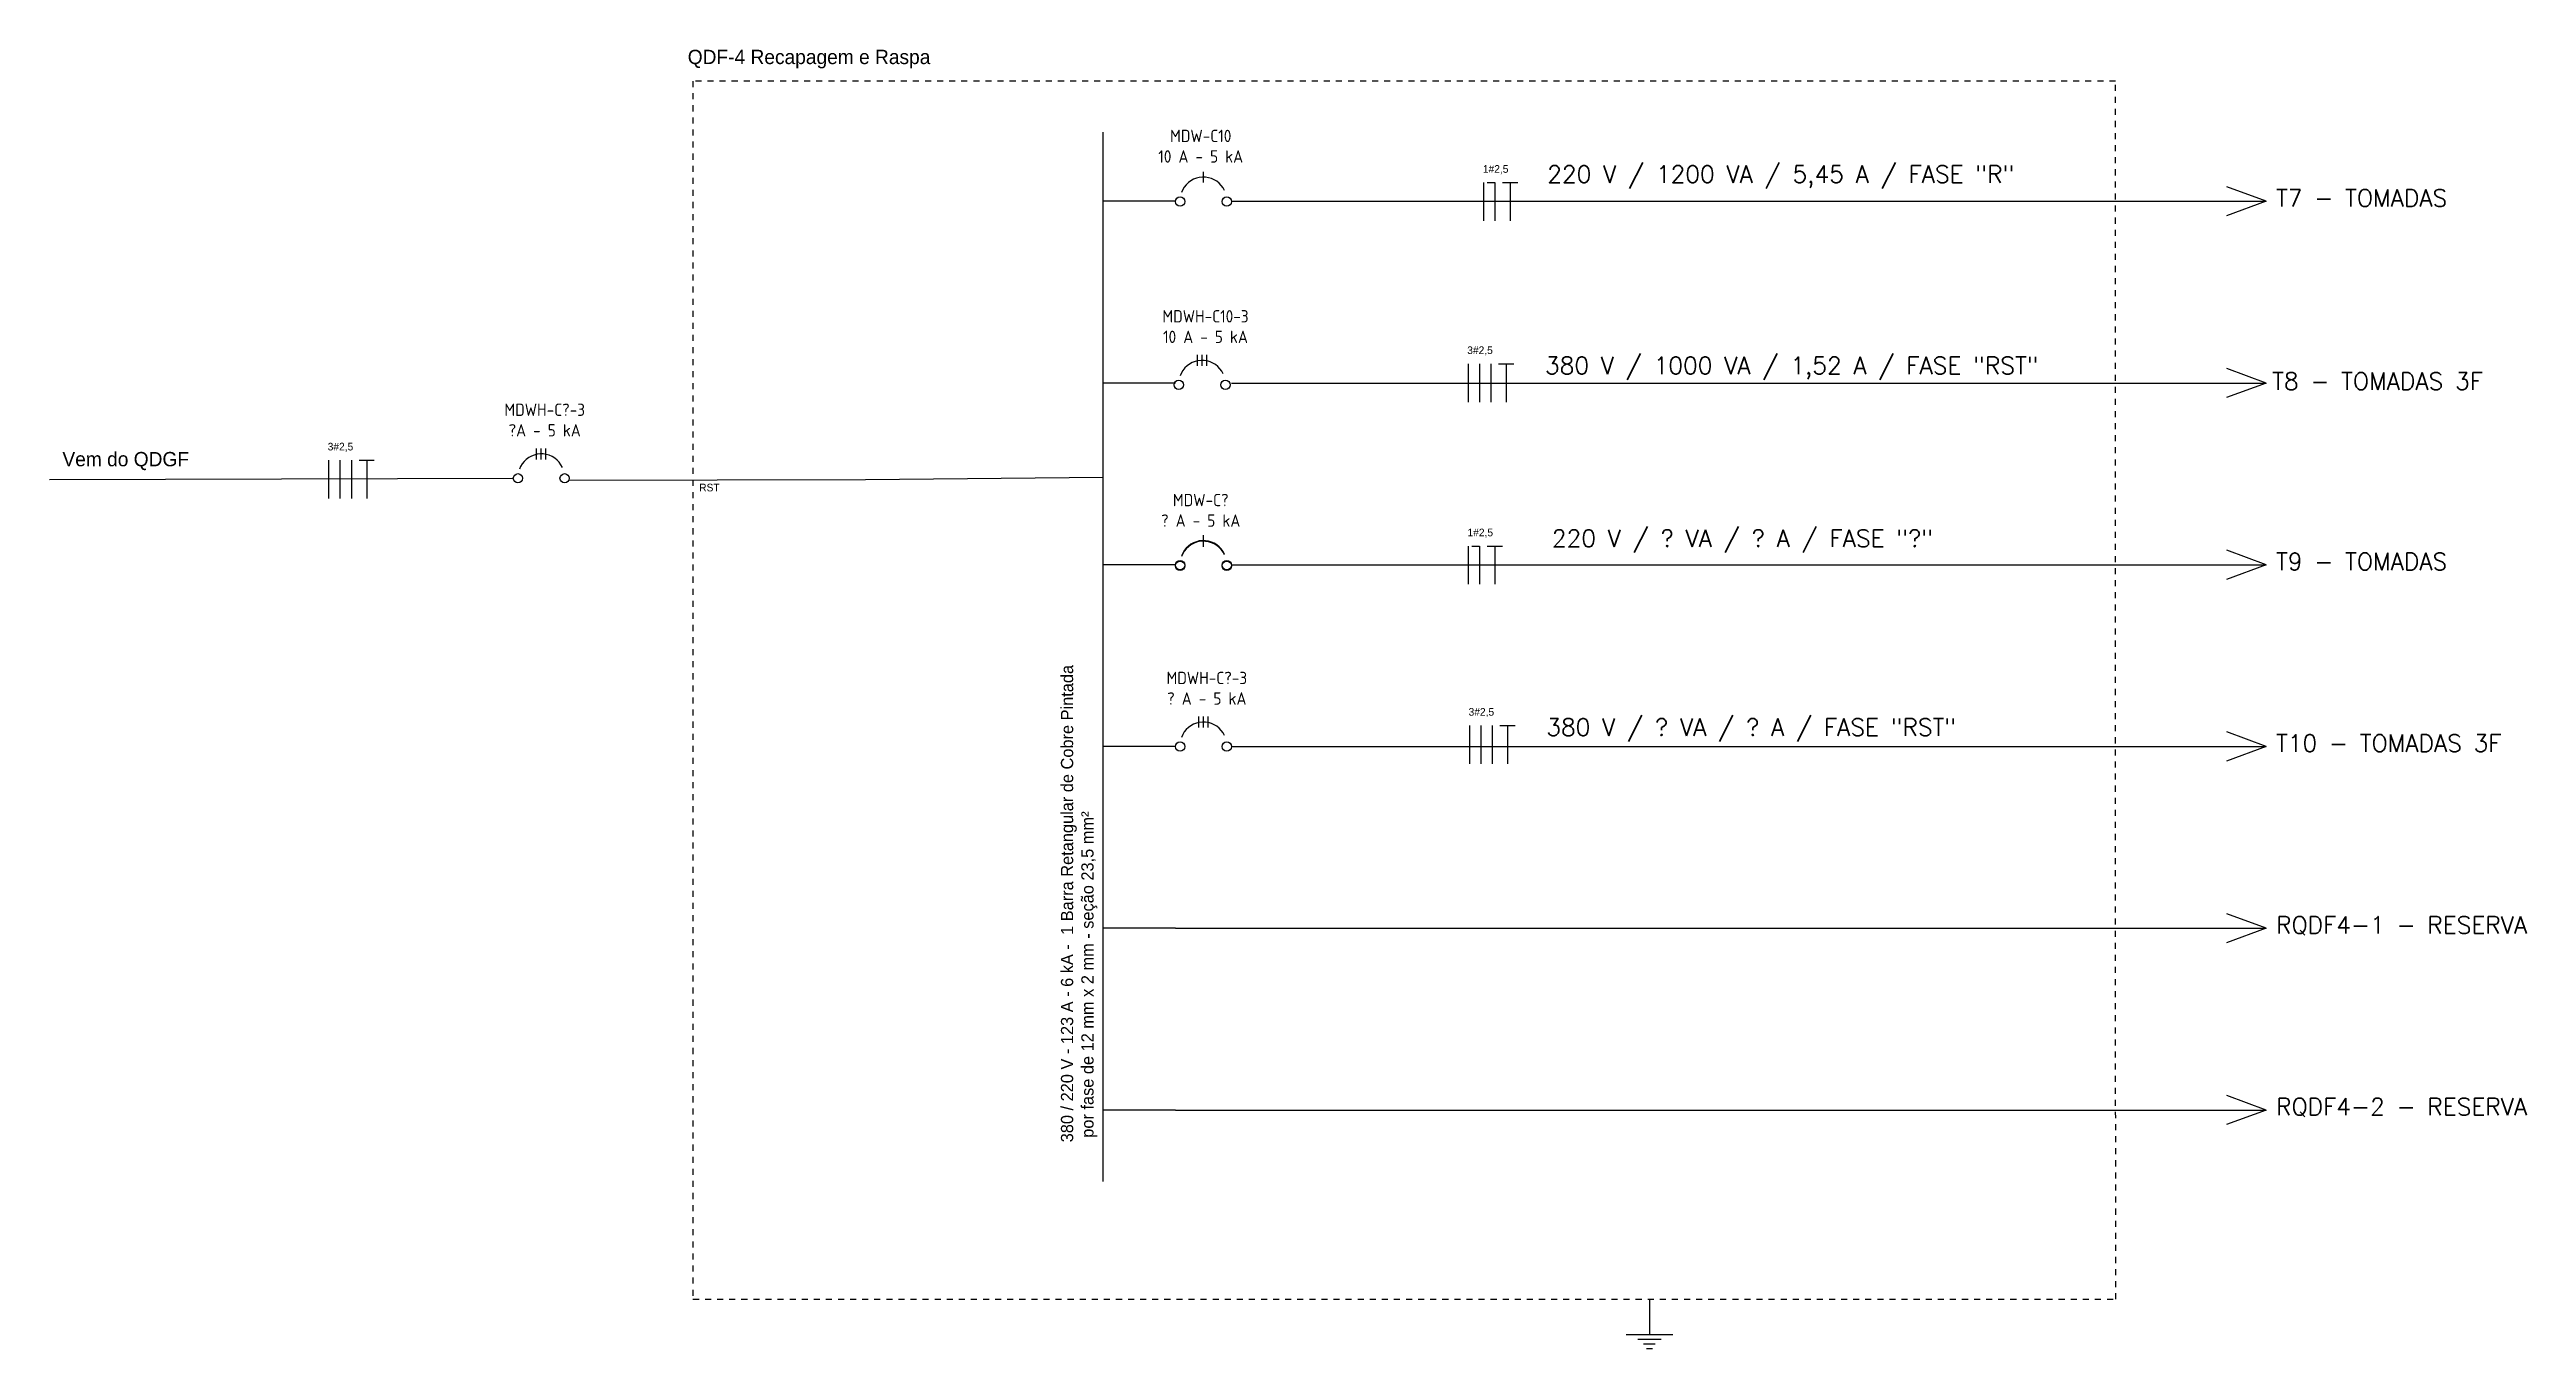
# Model space of a CAD drawing. Extents: x 196 to 565, y -49 to 207.
# Drawn here: x 523.64 to 564.63, y 75.17 to 96.67 of the extents above; entities that cross this region are included whole.
import ezdxf

# ---------------------------------------------------------------- set-up
doc = ezdxf.new("R2010")
doc.units = 0
doc.header["$MEASUREMENT"] = 0
doc.linetypes.add('DASHED2', pattern=[0.375, 0.25, -0.125])
for name, color, linetype in [('ELET_UNIFILAR_TEXTO', 4, 'CONTINUOUS'), ('ELET_UNIFILAR_TEXTO2', 4, 'CONTINUOUS'), ('ELT_UNIFILAR_DESENHO', 5, 'CONTINUOUS')]:
    doc.layers.add(name, color=color, linetype=linetype)
doc.styles.add('ARIAL', font='arial.ttf')
doc.styles.add('ROMANS', font='romans')

msp = doc.modelspace()

# ---------------------------------------------------------------- texts
at = {"layer": 'ELET_UNIFILAR_TEXTO', "attachment_point": 1}
for s, insert, char_height, width in [('QDF-4 Recapagem e Raspa', (534.198, 96.666), 0.23696, 7.18793), ('\\A1;\\pxqc;1#2,5', (547.074, 94.757), 0.12638, 0.9874), ('\\A1;3#2,5', (547.098, 91.757), 0.1264, 0.9874), ('\\A1;3#2,5', (528.24, 90.162), 0.1264, 0.9874), ('\\A1;\\pxqc;1#2,5', (546.82, 88.741), 0.12638, 0.9874), ('\\A1;3#2,5', (547.12, 85.772), 0.1264, 0.9874)]:
    msp.add_mtext(s, dxfattribs=dict(at, insert=insert, char_height=char_height, width=width))
at = {"layer": 'ELET_UNIFILAR_TEXTO', "char_height": 0.20406, "width": 3.87486, "attachment_point": 8, "line_spacing_factor": 0.6, "style": 'ARIAL'}
for s, insert in [('\\pxsm1;{\\Fisocp|c0;MDW-C10\\P\\Fisocp2|c0;10 A - 5 kA}', (542.687, 94.798)), ('\\pxsm1;{\\Fisocp|c0;MDWH-C10-3\\P\\Fisocp2|c0;10 A - 5 kA}', (542.766, 91.813)), ('\\pxsm1;{\\Fisocp|c0;MDWH-C?-3\\P\\Fisocp2|c0;?A - 5 kA}', (531.831, 90.266)), ('\\pxsm1;{\\Fisocp|c0;MDW-C?\\P\\Fisocp2|c0;? A - 5 kA}', (542.687, 88.772)), ('\\pxsm1;{\\Fisocp|c0;MDWH-C?-3\\P\\Fisocp2|c0;? A - 5 kA}', (542.788, 85.828))]:
    msp.add_mtext(s, dxfattribs=dict(at, insert=insert))
at = {"layer": 'ELET_UNIFILAR_TEXTO', "attachment_point": 1}
for s, insert, char_height in [('Vem do QDGF', (523.85, 90.01), 0.23696), ('RST', (534.388, 89.485), 0.1264), ('RST', (534.388, 89.485), 0.1264)]:
    msp.add_mtext(s, dxfattribs=dict(at, insert=insert, char_height=char_height))
at = {"layer": 'ELET_UNIFILAR_TEXTO', "insert": (540.374, 78.586), "char_height": 0.202345, "attachment_point": 1, "rotation": 90}
msp.add_mtext('\\A1;380 / 220 V - 123 A - 6 kA - {\\A0;\\fArial|b0|i0|c0|p34; \\Ftxt|c0;1 Barra Retangular de Cobre Pintada\\P por fase de 12 mm x 2 mm - seção 23,5 mm\\fArial|b0|i0|c0|p34;²}', dxfattribs=at)
at = {"layer": 'ELET_UNIFILAR_TEXTO2', "char_height": 0.28356, "attachment_point": 1, "style": 'ROMANS'}
for s, insert, width in [('220 V / 1200 VA / 5,45 A / FASE "R"', (548.422, 94.749), 9.25609), ('T7 - TOMADAS', (560.483, 94.356), 4.65406), ('380 V / 1000 VA / 1,52 A / FASE "RST"', (548.385, 91.583), 9.90197), ('T8 - TOMADAS 3F', (560.419, 91.324), 4.65406), ('220 V / ? VA / ? A / FASE "?"', (548.499, 88.723), 9.25609), ('T9 - TOMADAS', (560.483, 88.34), 4.65406), ('380 V / ? VA / ? A / FASE "RST"', (548.407, 85.598), 9.90197), ('T10 - TOMADAS 3F', (560.483, 85.332), 4.65406), ('RQDF4-1 - RESERVA', (560.483, 82.325), 5.86014), ('RQDF4-2 - RESERVA', (560.483, 79.317), 6.32064)]:
    msp.add_mtext(s, dxfattribs=dict(at, insert=insert, width=width))

# ---------------------------------------------------------------- linework, layer by layer
at = {"layer": 'ELT_UNIFILAR_DESENHO', "linetype": 'DASHED2', "ltscale": 0.05}
for p, q in [((557.825, 96.147), (534.285, 96.147)), ((534.285, 96.147), (534.285, 75.988)), ((557.829, 75.988), (557.825, 96.147)), ((534.285, 75.988), (557.829, 75.988))]:
    msp.add_line(p, q, dxfattribs=at)
at = {"layer": 'ELT_UNIFILAR_DESENHO'}
for p, q in [((541.075, 77.937), (541.075, 95.302)), ((542.731, 94.468), (542.731, 94.648)), ((542.731, 94.468), (542.731, 94.648)), ((547.365, 94.467), (547.365, 93.835)), ((547.428, 94.467), (547.555, 94.467)), ((547.555, 94.467), (547.555, 93.835)), ((547.68, 94.467), (547.933, 94.467)), ((547.807, 94.467), (547.807, 93.835)), ((560.321, 94.159), (559.67, 94.399)), ((542.268, 94.159), (541.075, 94.159)), ((543.195, 94.159), (560.321, 94.159)), ((560.321, 94.159), (559.661, 93.917)), ((542.632, 91.435), (542.632, 91.616)), ((542.709, 91.435), (542.709, 91.616)), ((542.787, 91.435), (542.787, 91.616)), ((547.112, 91.467), (547.112, 90.835)), ((547.301, 91.467), (547.301, 90.835)), ((547.491, 91.467), (547.491, 90.835)), ((547.616, 91.467), (547.869, 91.467)), ((547.743, 91.467), (547.743, 90.835)), ((542.268, 91.151), (541.075, 91.151)), ((543.195, 91.151), (560.321, 91.151)), ((560.321, 91.151), (559.661, 90.91)), ((560.321, 91.151), (559.67, 91.392)), ((528.254, 89.872), (528.254, 89.24)), ((528.443, 89.872), (528.443, 89.24)), ((528.633, 89.872), (528.633, 89.24)), ((528.758, 89.872), (529.011, 89.872)), ((528.885, 89.872), (528.885, 89.24)), ((531.698, 89.888), (531.698, 90.068)), ((531.775, 89.888), (531.775, 90.068)), ((531.852, 89.888), (531.852, 90.068)), ((523.637, 89.556), (531.312, 89.579)), ((532.232, 89.543), (537.139, 89.556)), ((537.139, 89.556), (541.075, 89.593)), ((542.731, 88.453), (542.731, 88.633)), ((542.731, 88.453), (542.731, 88.633)), ((542.731, 88.443), (542.731, 88.623)), ((542.731, 88.443), (542.731, 88.623)), ((542.268, 88.143), (541.075, 88.143)), ((543.195, 88.143), (560.321, 88.143)), ((547.112, 88.452), (547.112, 87.82)), ((547.175, 88.452), (547.301, 88.452)), ((547.301, 88.452), (547.301, 87.82)), ((547.427, 88.452), (547.68, 88.452)), ((547.553, 88.452), (547.553, 87.82)), ((560.321, 88.143), (559.661, 87.902)), ((560.321, 88.143), (559.67, 88.384)), ((542.654, 85.45), (542.654, 85.63)), ((542.731, 85.45), (542.731, 85.63)), ((542.808, 85.45), (542.808, 85.63)), ((547.134, 85.482), (547.134, 84.85)), ((547.323, 85.482), (547.323, 84.85)), ((547.513, 85.482), (547.513, 84.85)), ((547.638, 85.482), (547.891, 85.482)), ((547.765, 85.482), (547.765, 84.85)), ((560.321, 85.135), (559.67, 85.376)), ((542.268, 85.135), (541.075, 85.135)), ((543.195, 85.135), (560.321, 85.135)), ((560.321, 85.135), (559.661, 84.894)), ((542.268, 82.128), (541.075, 82.128)), ((542.268, 82.128), (560.321, 82.128)), ((560.321, 82.128), (559.661, 81.886)), ((560.321, 82.128), (559.67, 82.368)), ((542.268, 79.12), (541.075, 79.12)), ((542.268, 79.12), (560.321, 79.12)), ((560.321, 79.12), (559.661, 78.879)), ((560.321, 79.12), (559.67, 79.361)), ((550.113, 75.988), (550.113, 75.406)), ((549.727, 75.406), (550.5, 75.406)), ((549.92, 75.329), (550.306, 75.329)), ((550.017, 75.251), (550.21, 75.251)), ((550.065, 75.174), (550.162, 75.174))]:
    msp.add_line(p, q, dxfattribs=at)
for points in [[(543.081, 94.335), (543.057, 94.38), (543.027, 94.42), (542.992, 94.457), (542.953, 94.489), (542.91, 94.515), (542.863, 94.535), (542.815, 94.549), (542.765, 94.557), (542.714, 94.558), (542.664, 94.552), (542.615, 94.54), (542.568, 94.522), (542.524, 94.498), (542.483, 94.468), (542.447, 94.433), (542.415, 94.394), (542.389, 94.351), (542.368, 94.304)], [(543.059, 91.302), (543.035, 91.347), (543.005, 91.387), (542.97, 91.424), (542.931, 91.456), (542.888, 91.482), (542.841, 91.502), (542.793, 91.516), (542.743, 91.524), (542.693, 91.525), (542.642, 91.52), (542.593, 91.508), (542.546, 91.489), (542.502, 91.465), (542.461, 91.435), (542.425, 91.4), (542.393, 91.361), (542.367, 91.318), (542.347, 91.271)], [(532.125, 89.755), (532.1, 89.8), (532.071, 89.84), (532.036, 89.877), (531.996, 89.909), (531.953, 89.935), (531.907, 89.955), (531.858, 89.969), (531.808, 89.977), (531.758, 89.978), (531.708, 89.972), (531.659, 89.96), (531.612, 89.942), (531.567, 89.918), (531.527, 89.888), (531.49, 89.853), (531.458, 89.814), (531.432, 89.77), (531.412, 89.724)], [(543.081, 88.32), (543.057, 88.364), (543.027, 88.405), (542.992, 88.441), (542.953, 88.473), (542.91, 88.499), (542.863, 88.52), (542.815, 88.534), (542.765, 88.541), (542.714, 88.542), (542.664, 88.537), (542.615, 88.525), (542.568, 88.507), (542.524, 88.482), (542.483, 88.453), (542.447, 88.418), (542.415, 88.378), (542.389, 88.335), (542.368, 88.289)], [(543.081, 88.31), (543.057, 88.354), (543.027, 88.395), (542.992, 88.431), (542.953, 88.463), (542.91, 88.489), (542.863, 88.509), (542.815, 88.524), (542.765, 88.531), (542.714, 88.532), (542.664, 88.527), (542.615, 88.515), (542.568, 88.497), (542.524, 88.472), (542.483, 88.442), (542.447, 88.407), (542.415, 88.368), (542.389, 88.325), (542.368, 88.279)], [(543.081, 85.317), (543.057, 85.362), (543.027, 85.402), (542.992, 85.439), (542.953, 85.47), (542.909, 85.497), (542.863, 85.517), (542.815, 85.531), (542.765, 85.539), (542.714, 85.54), (542.664, 85.534), (542.615, 85.522), (542.568, 85.504), (542.524, 85.48), (542.483, 85.45), (542.446, 85.415), (542.415, 85.376), (542.389, 85.332), (542.368, 85.286)]]:
    msp.add_lwpolyline(points, dxfattribs=at)
for centre in [(542.346, 94.154), (543.118, 94.154), (542.324, 91.121), (543.096, 91.121), (531.389, 89.574), (532.161, 89.574), (542.346, 88.138), (542.346, 88.128), (543.118, 88.138), (543.118, 88.128), (542.345, 85.135), (543.118, 85.135)]:
    msp.add_circle(centre, 0.0772, dxfattribs=at)

msp.set_redraw_order([(e.dxf.handle, doc.entitydb.next_handle()) for e in msp.query("TEXT MTEXT ATTDEF DIMENSION ARC_DIMENSION")])  # texts and dimensions are drawn at this point

doc.saveas('drawing.dxf')
